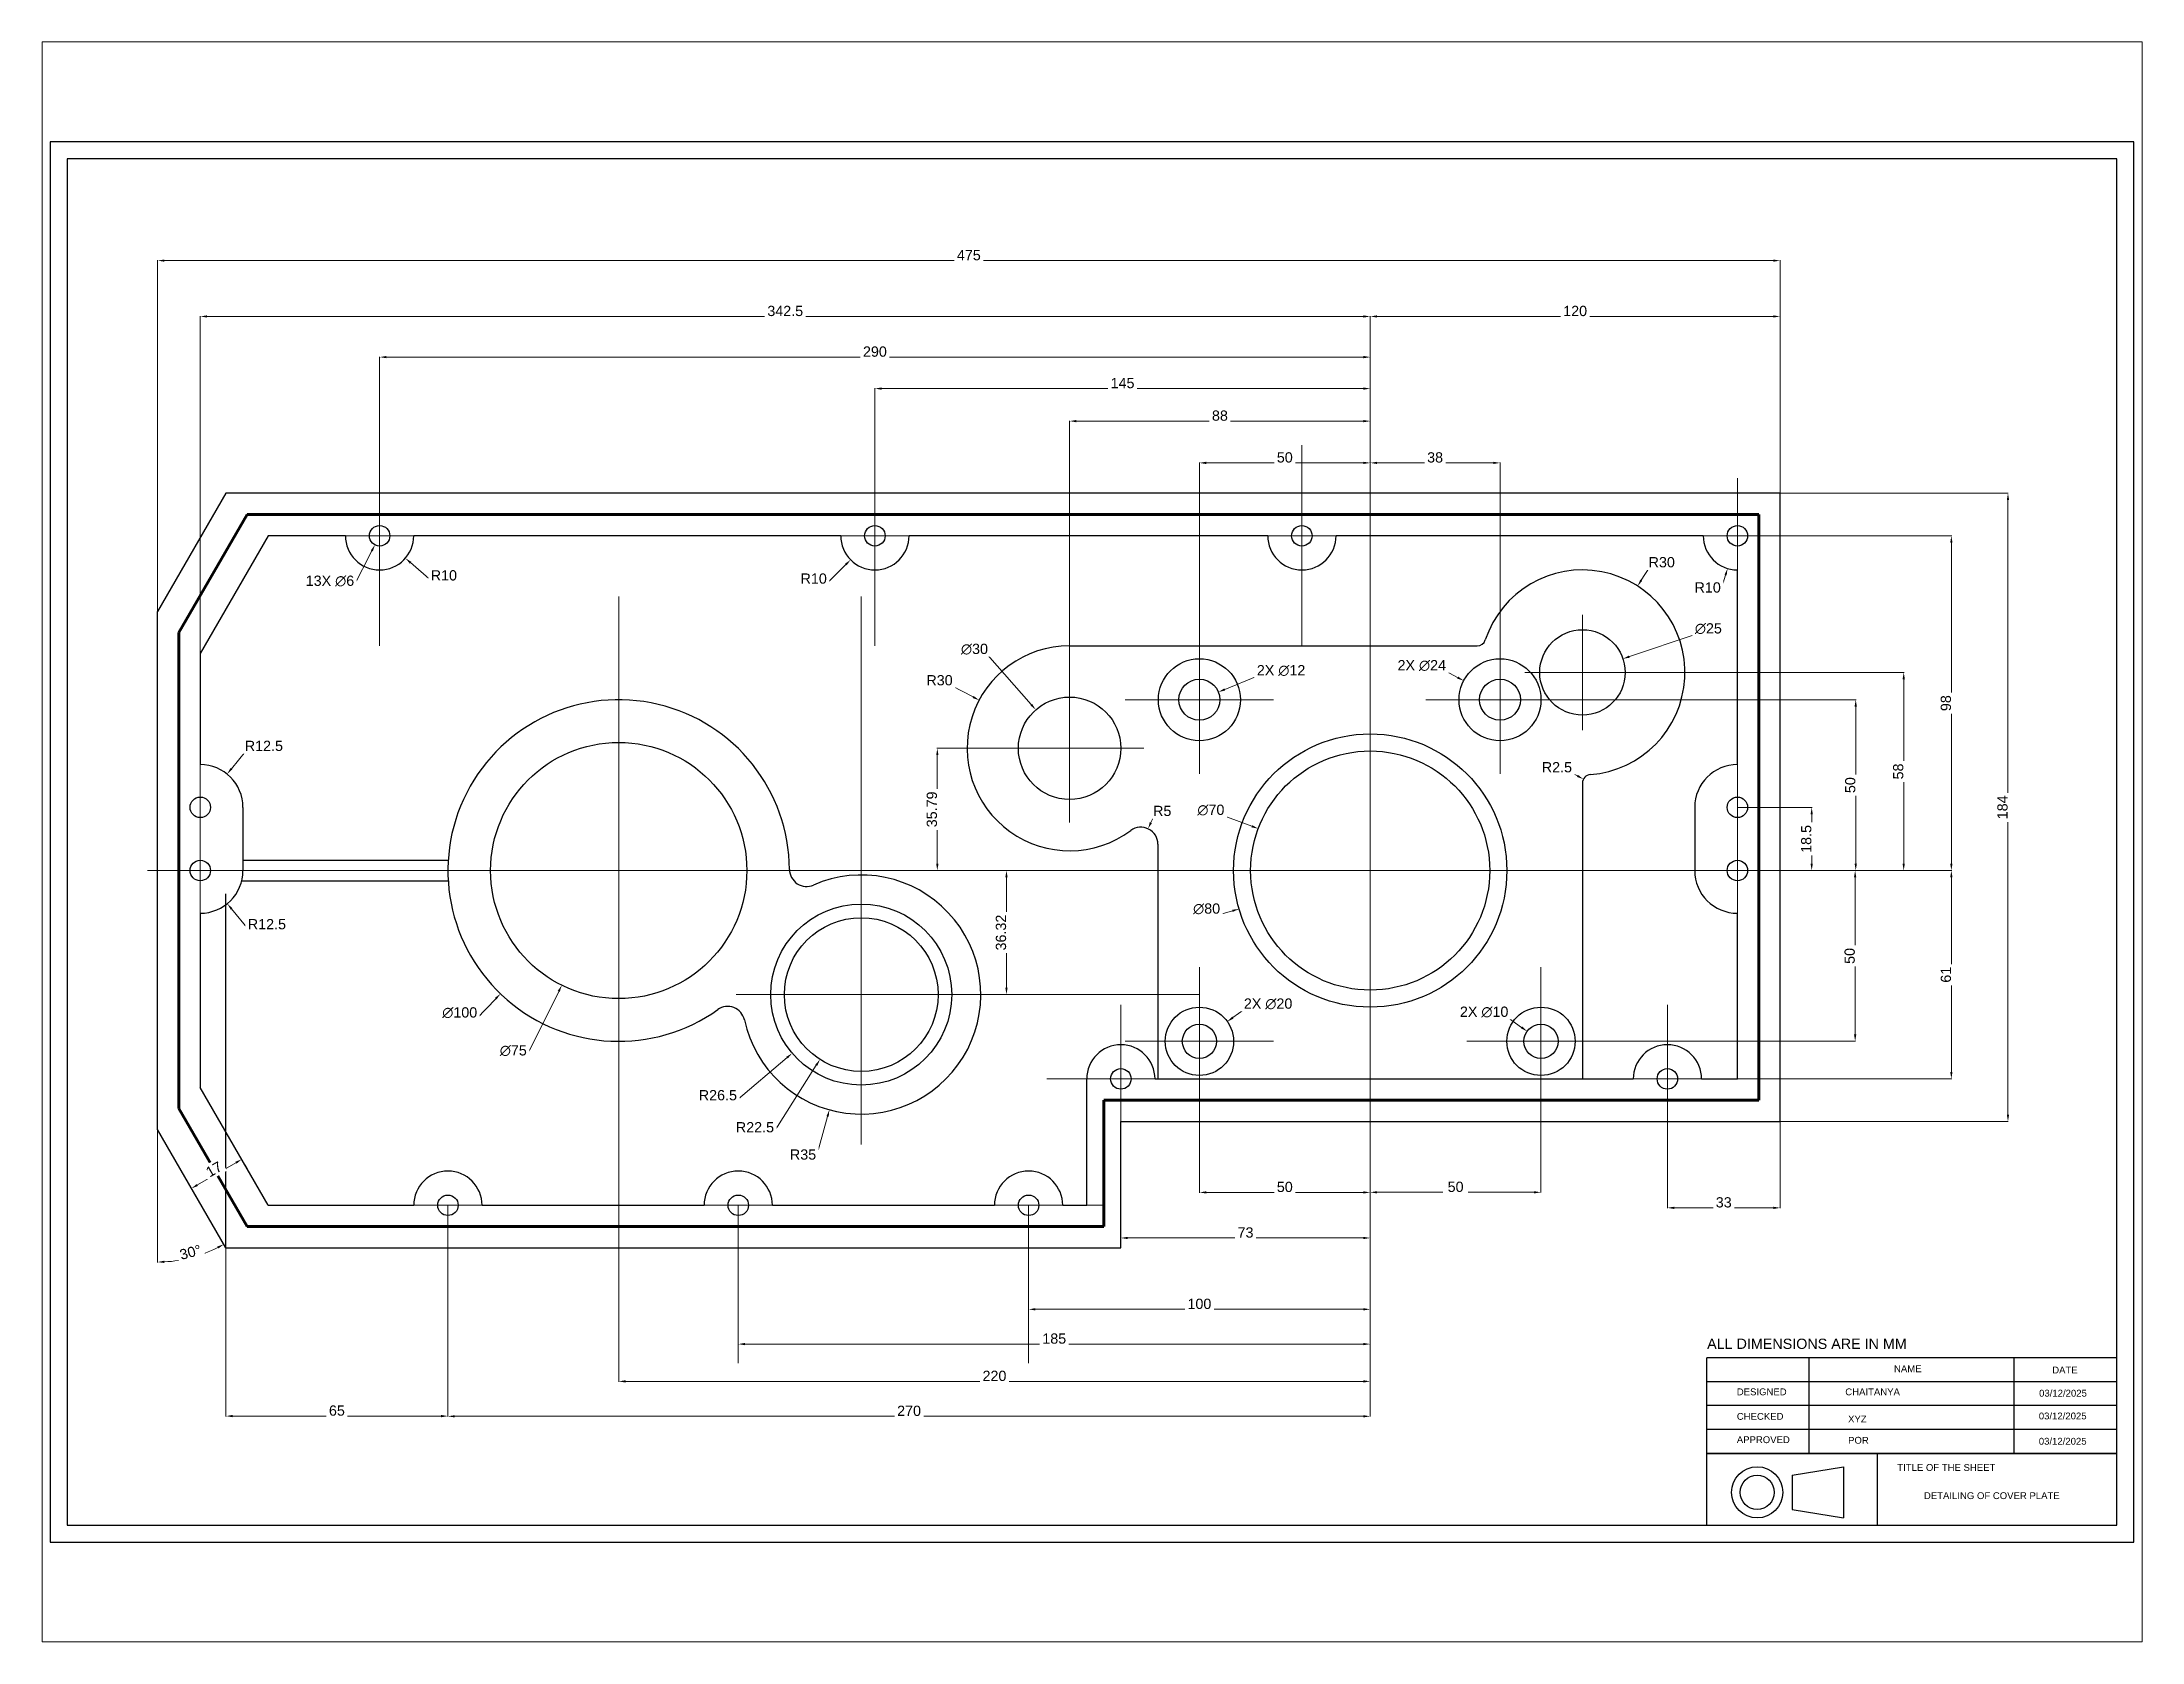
# Paper-space layout 'Layout1' of a CAD drawing. Header units: millimetres. Extents: x 1.05 to 9.45, y 0.8 to 7.2.
# The model-space entities are those that its viewports show. They can reach past a viewport. Long polylines and large blocks are cut down to what shows.
import ezdxf

# ---------------------------------------------------------------- set-up
doc = ezdxf.new("R2010")
doc.units = ezdxf.units.MM
doc.header["$MEASUREMENT"] = 0
doc.linetypes.add('CENTER', pattern=[2, 1.25, -0.25, 0.25, -0.25])
doc.linetypes.add('HIDDEN', pattern=[0.375, 0.25, -0.125])
for name, color, linetype, lineweight in [('AM_5', 3, 'Continuous', 15), ('centerline', 1, 'CENTER', 15), ('hidden line', 4, 'HIDDEN', 200)]:
    doc.layers.add(name, color=color, linetype=linetype, lineweight=lineweight)
doc.layers.add('AM_VIEWS', color=1, linetype='Continuous', lineweight=15, plot=False)
doc.layers.add('Reference line', color=52, linetype='Continuous')
doc.layers.add('TEXT', color=254, linetype='Continuous')
doc.styles.get("Standard").update_dxf_attribs({"font": 'arial.ttf'})
doc.dimstyles.new('AM_ANSI$0', dxfattribs={"dimtxt": 3, "dimasz": 2, "dimexe": 0.1, "dimexo": 0.05, "dimgap": 0.06, "dimtad": 1, "dimtoh": 1, "dimdec": 3, "dimzin": 9, "dimdsep": 46, "dimtxsty": 'Standard', "dimcen": 0, "dimclrd": 256, "dimclre": 256, "dimclrt": 256, "dimadec": 0, "dimazin": 2, "dimtp": 0.1, "dimtm": 0.1, "dimtfac": 0.71, "dimtdec": 3, "dimtofl": 0, "dimtmove": 0, "dimatfit": 3, "dimfxl": 1, "dimtfill": 1, "dimtolj": 1, "dimtzin": 7, "dimlwd": -1, "dimlwe": -1, "dimarcsym": 1})
doc.dimstyles.new('AM_ANSI$2', dxfattribs={"dimtxt": 3, "dimasz": 2, "dimexe": 0.1, "dimexo": 0.05, "dimgap": 0.06, "dimtad": 1, "dimtoh": 1, "dimdec": 3, "dimzin": 9, "dimdsep": 46, "dimtxsty": 'Standard', "dimcen": 0, "dimclrd": 256, "dimclre": 256, "dimclrt": 256, "dimadec": 0, "dimazin": 2, "dimtp": 0.1, "dimtm": 0.1, "dimtfac": 0.71, "dimtdec": 3, "dimtofl": 0, "dimtmove": 0, "dimatfit": 3, "dimfxl": 1, "dimtfill": 1, "dimtolj": 1, "dimtzin": 7, "dimlwd": -1, "dimlwe": -1, "dimarcsym": 1})
doc.dimstyles.new('AM_ANSI$3', dxfattribs={"dimtxt": 3, "dimasz": 2, "dimexe": 0.1, "dimexo": 0.05, "dimgap": 0.06, "dimtad": 1, "dimtoh": 1, "dimdec": 3, "dimzin": 9, "dimdsep": 46, "dimtxsty": 'Standard', "dimcen": 0, "dimclrd": 256, "dimclre": 256, "dimclrt": 256, "dimadec": 0, "dimazin": 2, "dimtp": 0.1, "dimtm": 0.1, "dimtfac": 0.71, "dimtdec": 3, "dimtofl": 0, "dimtmove": 0, "dimatfit": 0, "dimfxl": 1, "dimtfill": 1, "dimtolj": 1, "dimtzin": 7, "dimlwd": -1, "dimlwe": -1, "dimarcsym": 1})
doc.dimstyles.new('AM_ANSI$4', dxfattribs={"dimtxt": 3, "dimasz": 2, "dimexe": 0.1, "dimexo": 0.05, "dimgap": 0.06, "dimtad": 1, "dimtoh": 1, "dimdec": 3, "dimzin": 9, "dimdsep": 46, "dimtxsty": 'Standard', "dimcen": 0, "dimclrd": 256, "dimclre": 256, "dimclrt": 256, "dimadec": 0, "dimazin": 2, "dimtp": 0.1, "dimtm": 0.1, "dimtfac": 0.71, "dimtdec": 3, "dimtofl": 0, "dimtmove": 0, "dimatfit": 0, "dimfxl": 1, "dimtfill": 1, "dimtolj": 1, "dimtzin": 7, "dimlwd": -1, "dimlwe": -1, "dimarcsym": 1})

# ---------------------------------------------------------------- blocks, each defined once
blk = doc.blocks.new('*D4')
at = {"layer": 'AM_5', "transparency": 16777216}
for p, q in [((-120, 198.09), (-120, 235.81)), ((-2, 235.71), (-118, 235.71)), ((0, 184.05), (0, 235.81))]:
    blk.add_line(p, q, dxfattribs=at)
for points in [[(-118, 236.04), (-118, 235.38), (-120, 235.71)], [(-2, 236.04), (-2, 235.38), (0, 235.71)]]:
    blk.add_solid(points, dxfattribs=at)
at = {"layer": 'Defpoints', "color": 0, "transparency": 16777216}
for p in [(-120, 235.71), (-120, 198.04), (0, 184)]:
    blk.add_point(p, dxfattribs=at)
at = {"layer": 'AM_5', "transparency": 16777216, "insert": (-60, 237.3), "char_height": 3, "attachment_point": 5, "bg_fill": 3, "box_fill_scale": 1.25, "bg_fill_color": 256, "bg_fill_true_color": 13158600, "bg_fill_transparency": 0}
blk.add_mtext('\\A1;120', dxfattribs=at)
blk = doc.blocks.new('*D5')
at = {"layer": 'AM_5', "transparency": 16777216}
for p, q in [((-462.5, 131.86), (-462.5, 235.81)), ((-122, 235.71), (-460.5, 235.71)), ((-120, 198.09), (-120, 235.81))]:
    blk.add_line(p, q, dxfattribs=at)
for points in [[(-460.5, 236.04), (-460.5, 235.38), (-462.5, 235.71)], [(-122, 236.04), (-122, 235.38), (-120, 235.71)]]:
    blk.add_solid(points, dxfattribs=at)
at = {"layer": 'Defpoints', "color": 0, "transparency": 16777216}
for p in [(-462.5, 235.71), (-120, 198.04), (-462.5, 131.81)]:
    blk.add_point(p, dxfattribs=at)
at = {"layer": 'AM_5', "transparency": 16777216, "insert": (-291.25, 237.3), "char_height": 3, "attachment_point": 5, "bg_fill": 3, "box_fill_scale": 1.25, "bg_fill_color": 256, "bg_fill_true_color": 13158600, "bg_fill_transparency": 0}
blk.add_mtext('\\A1;342.5', dxfattribs=at)
blk = doc.blocks.new('*D6')
at = {"layer": 'AM_5', "transparency": 16777216}
for p, q in [((-390, -70.79), (-390, -86.38)), ((-120, -70.79), (-120, -86.38)), ((-122, -86.28), (-388, -86.28))]:
    blk.add_line(p, q, dxfattribs=at)
for points in [[(-388, -85.95), (-388, -86.61), (-390, -86.28)], [(-122, -85.95), (-122, -86.61), (-120, -86.28)]]:
    blk.add_solid(points, dxfattribs=at)
at = {"layer": 'Defpoints', "color": 0, "transparency": 16777216}
for p in [(-390, -70.74), (-120, -70.74), (-390, -86.28)]:
    blk.add_point(p, dxfattribs=at)
at = {"layer": 'AM_5', "transparency": 16777216, "insert": (-255, -84.69), "char_height": 3, "attachment_point": 5, "bg_fill": 3, "box_fill_scale": 1.25, "bg_fill_color": 256, "bg_fill_true_color": 13158600, "bg_fill_transparency": 0}
blk.add_mtext('\\A1;270', dxfattribs=at)
blk = doc.blocks.new('*D7')
at = {"layer": 'AM_5', "transparency": 16777216}
for p, q in [((-455, -37.05), (-455, -86.32)), ((-390, -70.79), (-390, -86.32)), ((-392, -86.22), (-453, -86.22))]:
    blk.add_line(p, q, dxfattribs=at)
for points in [[(-453, -85.88), (-453, -86.55), (-455, -86.22)], [(-392, -85.88), (-392, -86.55), (-390, -86.22)]]:
    blk.add_solid(points, dxfattribs=at)
at = {"layer": 'Defpoints', "color": 0, "transparency": 16777216}
for p in [(-455, -37), (-390, -70.74), (-455, -86.22)]:
    blk.add_point(p, dxfattribs=at)
at = {"layer": 'AM_5', "transparency": 16777216, "insert": (-422.5, -84.62), "char_height": 3, "attachment_point": 5, "bg_fill": 3, "box_fill_scale": 1.25, "bg_fill_color": 256, "bg_fill_true_color": 13158600, "bg_fill_transparency": 0}
blk.add_mtext('\\A1;65', dxfattribs=at)
blk = doc.blocks.new('*D8')
at = {"layer": 'AM_5', "transparency": 16777216}
for p, q in [((-475, 149.41), (-475, 252.16)), ((0, 184.05), (0, 252.16)), ((-473, 252.06), (-2, 252.06))]:
    blk.add_line(p, q, dxfattribs=at)
for points in [[(-473, 252.39), (-473, 251.73), (-475, 252.06)], [(-2, 252.39), (-2, 251.73), (0, 252.06)]]:
    blk.add_solid(points, dxfattribs=at)
at = {"layer": 'Defpoints', "color": 0, "transparency": 16777216}
for p in [(0, 252.06), (0, 184), (-475, 149.36)]:
    blk.add_point(p, dxfattribs=at)
at = {"layer": 'AM_5', "transparency": 16777216, "insert": (-237.5, 253.64), "char_height": 3, "attachment_point": 5, "bg_fill": 3, "box_fill_scale": 1.25, "bg_fill_color": 256, "bg_fill_true_color": 13158600, "bg_fill_transparency": 0}
blk.add_mtext('\\A1;475', dxfattribs=at)
blk = doc.blocks.new('*D9')
at = {"layer": 'AM_5', "transparency": 16777216}
for p, q in [((0, -0.05), (0, -25.35)), ((-33, -9.26), (-33, -25.35)), ((-2, -25.25), (-31, -25.25))]:
    blk.add_line(p, q, dxfattribs=at)
for points in [[(-31, -24.92), (-31, -25.59), (-33, -25.25)], [(-2, -24.92), (-2, -25.59), (0, -25.25)]]:
    blk.add_solid(points, dxfattribs=at)
at = {"layer": 'Defpoints', "color": 0, "transparency": 16777216}
for p in [(0, 0), (-33, -9.21), (-33, -25.25)]:
    blk.add_point(p, dxfattribs=at)
at = {"layer": 'AM_5', "transparency": 16777216, "insert": (-16.5, -23.66), "char_height": 3, "attachment_point": 5, "bg_fill": 3, "box_fill_scale": 1.25, "bg_fill_color": 256, "bg_fill_true_color": 13158600, "bg_fill_transparency": 0}
blk.add_mtext('\\A1;33', dxfattribs=at)
blk = doc.blocks.new('*D10')
at = {"layer": 'AM_5', "transparency": 16777216}
for p, q in [((0.05, 184), (66.81, 184)), ((66.71, 2), (66.71, 182)), ((0.05, 0), (66.81, 0))]:
    blk.add_line(p, q, dxfattribs=at)
for points in [[(66.38, 182), (67.04, 182), (66.71, 184)], [(66.38, 2), (67.04, 2), (66.71, 0)]]:
    blk.add_solid(points, dxfattribs=at)
at = {"layer": 'Defpoints', "color": 0, "transparency": 16777216}
for p in [(0, 184), (66.71, 184), (0, 0)]:
    blk.add_point(p, dxfattribs=at)
at = {"layer": 'AM_5', "transparency": 16777216, "insert": (65.12, 92), "char_height": 3, "attachment_point": 5, "rotation": 90, "bg_fill": 3, "box_fill_scale": 1.25, "bg_fill_color": 256, "bg_fill_true_color": 13158600, "bg_fill_transparency": 0}
blk.add_mtext('\\A1;184', dxfattribs=at)
blk = doc.blocks.new('*D11')
at = {"layer": 'AM_5', "transparency": 16777216}
for p, q in [((-12.45, 73.5), (22.07, 73.5)), ((21.97, 25.5), (21.97, 71.5)), ((-48.24, 23.5), (22.07, 23.5))]:
    blk.add_line(p, q, dxfattribs=at)
for points in [[(21.64, 71.5), (22.31, 71.5), (21.97, 73.5)], [(21.64, 25.5), (22.31, 25.5), (21.97, 23.5)]]:
    blk.add_solid(points, dxfattribs=at)
at = {"layer": 'Defpoints', "color": 0, "transparency": 16777216}
for p in [(-12.5, 73.5), (21.97, 73.5), (-48.29, 23.5)]:
    blk.add_point(p, dxfattribs=at)
at = {"layer": 'AM_5', "transparency": 16777216, "insert": (20.38, 48.5), "char_height": 3, "attachment_point": 5, "rotation": 90, "bg_fill": 3, "box_fill_scale": 1.25, "bg_fill_color": 256, "bg_fill_true_color": 13158600, "bg_fill_transparency": 0}
blk.add_mtext('\\A1;50', dxfattribs=at)
blk = doc.blocks.new('*D12')
at = {"layer": 'AM_5', "transparency": 16777216}
for p, q in [((-40.9, 131.5), (36.29, 131.5)), ((36.19, 75.5), (36.19, 129.5)), ((-12.45, 73.5), (36.29, 73.5))]:
    blk.add_line(p, q, dxfattribs=at)
for points in [[(35.85, 129.5), (36.52, 129.5), (36.19, 131.5)], [(35.85, 75.5), (36.52, 75.5), (36.19, 73.5)]]:
    blk.add_solid(points, dxfattribs=at)
at = {"layer": 'Defpoints', "color": 0, "transparency": 16777216}
for p in [(-40.95, 131.5), (36.19, 131.5), (-12.5, 73.5)]:
    blk.add_point(p, dxfattribs=at)
at = {"layer": 'AM_5', "transparency": 16777216, "insert": (34.6, 102.5), "char_height": 3, "attachment_point": 5, "rotation": 90, "bg_fill": 3, "box_fill_scale": 1.25, "bg_fill_color": 256, "bg_fill_true_color": 13158600, "bg_fill_transparency": 0}
blk.add_mtext('\\A1;58', dxfattribs=at)
blk = doc.blocks.new('*D13')
at = {"layer": 'AM_5', "transparency": 16777216}
for p, q in [((-60.24, 123.5), (22.24, 123.5)), ((22.14, 75.5), (22.14, 121.5)), ((-12.45, 73.5), (22.24, 73.5))]:
    blk.add_line(p, q, dxfattribs=at)
for points in [[(21.81, 121.5), (22.48, 121.5), (22.14, 123.5)], [(21.81, 75.5), (22.48, 75.5), (22.14, 73.5)]]:
    blk.add_solid(points, dxfattribs=at)
at = {"layer": 'Defpoints', "color": 0, "transparency": 16777216}
for p in [(-60.29, 123.5), (22.14, 123.5), (-12.5, 73.5)]:
    blk.add_point(p, dxfattribs=at)
at = {"layer": 'AM_5', "transparency": 16777216, "insert": (20.55, 98.5), "char_height": 3, "attachment_point": 5, "rotation": 90, "bg_fill": 3, "box_fill_scale": 1.25, "bg_fill_color": 256, "bg_fill_true_color": 13158600, "bg_fill_transparency": 0}
blk.add_mtext('\\A1;50', dxfattribs=at)
blk = doc.blocks.new('*D14')
at = {"layer": 'AM_5', "transparency": 16777216}
for p, q in [((-12.45, 92), (9.35, 92)), ((9.25, 75.5), (9.25, 90)), ((-12.45, 73.5), (9.35, 73.5))]:
    blk.add_line(p, q, dxfattribs=at)
for points in [[(8.92, 90), (9.58, 90), (9.25, 92)], [(8.92, 75.5), (9.58, 75.5), (9.25, 73.5)]]:
    blk.add_solid(points, dxfattribs=at)
at = {"layer": 'Defpoints', "color": 0, "transparency": 16777216}
for p in [(-12.5, 92), (9.25, 92), (-12.5, 73.5)]:
    blk.add_point(p, dxfattribs=at)
at = {"layer": 'AM_5', "transparency": 16777216, "insert": (7.66, 82.75), "char_height": 3, "attachment_point": 5, "rotation": 90, "bg_fill": 3, "box_fill_scale": 1.25, "bg_fill_color": 256, "bg_fill_true_color": 13158600, "bg_fill_transparency": 0}
blk.add_mtext('\\A1;18.5', dxfattribs=at)
blk = doc.blocks.new('*D15')
at = {"layer": 'AM_5', "transparency": 16777216}
for p, q in [((-70, 23.45), (-70, -20.8)), ((-120, -4.03), (-120, -20.8)), ((-118, -20.7), (-72, -20.7))]:
    blk.add_line(p, q, dxfattribs=at)
for points in [[(-118, -20.37), (-118, -21.03), (-120, -20.7)], [(-72, -20.37), (-72, -21.03), (-70, -20.7)]]:
    blk.add_solid(points, dxfattribs=at)
at = {"layer": 'Defpoints', "color": 0, "transparency": 16777216}
for p in [(-70, 23.5), (-120, -3.98), (-70, -20.7)]:
    blk.add_point(p, dxfattribs=at)
at = {"layer": 'AM_5', "transparency": 16777216, "insert": (-95, -19.11), "char_height": 3, "attachment_point": 5, "bg_fill": 3, "box_fill_scale": 1.25, "bg_fill_color": 256, "bg_fill_true_color": 13158600, "bg_fill_transparency": 0}
blk.add_mtext('\\A1;50 ', dxfattribs=at)
blk = doc.blocks.new('*D16')
at = {"layer": 'AM_5', "transparency": 16777216}
for p, q in [((-170, 23.45), (-170, -20.83)), ((-120, -0.05), (-120, -20.83)), ((-122, -20.73), (-168, -20.73))]:
    blk.add_line(p, q, dxfattribs=at)
for points in [[(-168, -20.4), (-168, -21.06), (-170, -20.73)], [(-122, -20.4), (-122, -21.06), (-120, -20.73)]]:
    blk.add_solid(points, dxfattribs=at)
at = {"layer": 'Defpoints', "color": 0, "transparency": 16777216}
for p in [(-170, 23.5), (-120, 0), (-170, -20.73)]:
    blk.add_point(p, dxfattribs=at)
at = {"layer": 'AM_5', "transparency": 16777216, "insert": (-145, -19.14), "char_height": 3, "attachment_point": 5, "bg_fill": 3, "box_fill_scale": 1.25, "bg_fill_color": 256, "bg_fill_true_color": 13158600, "bg_fill_transparency": 0}
blk.add_mtext('\\A1;50', dxfattribs=at)
blk = doc.blocks.new('*D17')
at = {"layer": 'AM_5', "transparency": 16777216}
for p, q in [((-120, -40.71), (-120, -55.06)), ((-220, -47.67), (-220, -55.06)), ((-122, -54.96), (-218, -54.96))]:
    blk.add_line(p, q, dxfattribs=at)
for points in [[(-218, -54.62), (-218, -55.29), (-220, -54.96)], [(-122, -54.62), (-122, -55.29), (-120, -54.96)]]:
    blk.add_solid(points, dxfattribs=at)
at = {"layer": 'Defpoints', "color": 0, "transparency": 16777216}
for p in [(-120, -40.66), (-220, -47.62), (-220, -54.96)]:
    blk.add_point(p, dxfattribs=at)
at = {"layer": 'AM_5', "transparency": 16777216, "insert": (-170, -53.37), "char_height": 3, "attachment_point": 5, "bg_fill": 3, "box_fill_scale": 1.25, "bg_fill_color": 256, "bg_fill_true_color": 13158600, "bg_fill_transparency": 0}
blk.add_mtext('\\A1;100', dxfattribs=at)
blk = doc.blocks.new('*D18')
at = {"layer": 'AM_5', "transparency": 16777216}
for p, q in [((-193, -36.49), (-193, -33.97)), ((-122, -34.07), (-191, -34.07)), ((-120, -36.49), (-120, -33.97))]:
    blk.add_line(p, q, dxfattribs=at)
for points in [[(-191, -33.74), (-191, -34.4), (-193, -34.07)], [(-122, -33.74), (-122, -34.4), (-120, -34.07)]]:
    blk.add_solid(points, dxfattribs=at)
at = {"layer": 'Defpoints', "color": 0, "transparency": 16777216}
for p in [(-193, -34.07), (-193, -36.54), (-120, -36.54)]:
    blk.add_point(p, dxfattribs=at)
at = {"layer": 'AM_5', "transparency": 16777216, "insert": (-156.5, -32.48), "char_height": 3, "attachment_point": 5, "bg_fill": 3, "box_fill_scale": 1.25, "bg_fill_color": 256, "bg_fill_true_color": 13158600, "bg_fill_transparency": 0}
blk.add_mtext('\\A1;73', dxfattribs=at)
blk = doc.blocks.new('*D19')
at = {"layer": 'AM_5', "transparency": 16777216}
for p, q in [((-305, -61.89), (-305, -65.24)), ((-122, -65.14), (-303, -65.14)), ((-120, -61.89), (-120, -65.24))]:
    blk.add_line(p, q, dxfattribs=at)
for points in [[(-303, -64.8), (-303, -65.47), (-305, -65.14)], [(-122, -64.8), (-122, -65.47), (-120, -65.14)]]:
    blk.add_solid(points, dxfattribs=at)
at = {"layer": 'Defpoints', "color": 0, "transparency": 16777216}
for p in [(-305, -61.84), (-305, -65.14), (-120, -61.84)]:
    blk.add_point(p, dxfattribs=at)
at = {"layer": 'AM_5', "transparency": 16777216, "insert": (-212.5, -63.54), "char_height": 3, "attachment_point": 5, "bg_fill": 3, "box_fill_scale": 1.25, "bg_fill_color": 256, "bg_fill_true_color": 13158600, "bg_fill_transparency": 0}
blk.add_mtext('\\A1;185', dxfattribs=at)
blk = doc.blocks.new('*D20')
at = {"layer": 'AM_5', "transparency": 16777216}
for p, q in [((-120, 192.68), (-120, 192.94)), ((-118, 192.84), (-84, 192.84)), ((-82, 140.48), (-82, 192.94))]:
    blk.add_line(p, q, dxfattribs=at)
for points in [[(-118, 193.17), (-118, 192.51), (-120, 192.84)], [(-84, 193.17), (-84, 192.51), (-82, 192.84)]]:
    blk.add_solid(points, dxfattribs=at)
at = {"layer": 'Defpoints', "color": 0, "transparency": 16777216}
for p in [(-120, 192.63), (-82, 192.84), (-82, 140.43)]:
    blk.add_point(p, dxfattribs=at)
at = {"layer": 'AM_5', "transparency": 16777216, "insert": (-101, 194.43), "char_height": 3, "attachment_point": 5, "bg_fill": 3, "box_fill_scale": 1.25, "bg_fill_color": 256, "bg_fill_true_color": 13158600, "bg_fill_transparency": 0}
blk.add_mtext('\\A1;38', dxfattribs=at)
blk = doc.blocks.new('*D21')
at = {"layer": 'AM_5', "transparency": 16777216}
for p, q in [((-170, 145.26), (-170, 192.94)), ((-122, 192.84), (-168, 192.84)), ((-120, 192.89), (-120, 192.94))]:
    blk.add_line(p, q, dxfattribs=at)
for points in [[(-168, 193.17), (-168, 192.51), (-170, 192.84)], [(-122, 193.17), (-122, 192.51), (-120, 192.84)]]:
    blk.add_solid(points, dxfattribs=at)
at = {"layer": 'Defpoints', "color": 0, "transparency": 16777216}
for p in [(-170, 192.84), (-120, 192.84), (-170, 145.21)]:
    blk.add_point(p, dxfattribs=at)
at = {"layer": 'AM_5', "transparency": 16777216, "insert": (-145, 194.43), "char_height": 3, "attachment_point": 5, "bg_fill": 3, "box_fill_scale": 1.25, "bg_fill_color": 256, "bg_fill_true_color": 13158600, "bg_fill_transparency": 0}
blk.add_mtext('\\A1;50', dxfattribs=at)
blk = doc.blocks.new('*D22')
at = {"layer": 'AM_5', "transparency": 16777216}
for p, q in [((-208, 131.05), (-208, 205.17)), ((-122, 205.07), (-206, 205.07)), ((-120, 192.89), (-120, 205.17))]:
    blk.add_line(p, q, dxfattribs=at)
for points in [[(-206, 205.4), (-206, 204.73), (-208, 205.07)], [(-122, 205.4), (-122, 204.73), (-120, 205.07)]]:
    blk.add_solid(points, dxfattribs=at)
at = {"layer": 'Defpoints', "color": 0, "transparency": 16777216}
for p in [(-208, 205.07), (-120, 192.84), (-208, 131)]:
    blk.add_point(p, dxfattribs=at)
at = {"layer": 'AM_5', "transparency": 16777216, "insert": (-164, 206.66), "char_height": 3, "attachment_point": 5, "bg_fill": 3, "box_fill_scale": 1.25, "bg_fill_color": 256, "bg_fill_true_color": 13158600, "bg_fill_transparency": 0}
blk.add_mtext('\\A1;88', dxfattribs=at)
blk = doc.blocks.new('*D23')
at = {"layer": 'AM_5', "transparency": 16777216}
for p, q in [((-265, 198.09), (-265, 214.7)), ((-263, 214.6), (-122, 214.6)), ((-120, 192.08), (-120, 214.7))]:
    blk.add_line(p, q, dxfattribs=at)
for points in [[(-263, 214.93), (-263, 214.26), (-265, 214.6)], [(-122, 214.93), (-122, 214.26), (-120, 214.6)]]:
    blk.add_solid(points, dxfattribs=at)
at = {"layer": 'Defpoints', "color": 0, "transparency": 16777216}
for p in [(-120, 214.6), (-265, 198.04), (-120, 192.03)]:
    blk.add_point(p, dxfattribs=at)
at = {"layer": 'AM_5', "transparency": 16777216, "insert": (-192.5, 216.19), "char_height": 3, "attachment_point": 5, "bg_fill": 3, "box_fill_scale": 1.25, "bg_fill_color": 256, "bg_fill_true_color": 13158600, "bg_fill_transparency": 0}
blk.add_mtext('\\A1;145', dxfattribs=at)
blk = doc.blocks.new('*D24')
at = {"layer": 'AM_5', "transparency": 16777216}
for p, q in [((-410, 198.09), (-410, 223.91)), ((-408, 223.81), (-122, 223.81)), ((-120, 184.05), (-120, 223.91))]:
    blk.add_line(p, q, dxfattribs=at)
for points in [[(-408, 224.14), (-408, 223.47), (-410, 223.81)], [(-122, 224.14), (-122, 223.47), (-120, 223.81)]]:
    blk.add_solid(points, dxfattribs=at)
at = {"layer": 'Defpoints', "color": 0, "transparency": 16777216}
for p in [(-120, 223.81), (-410, 198.04), (-120, 184)]:
    blk.add_point(p, dxfattribs=at)
at = {"layer": 'AM_5', "transparency": 16777216, "insert": (-265, 225.4), "char_height": 3, "attachment_point": 5, "bg_fill": 3, "box_fill_scale": 1.25, "bg_fill_color": 256, "bg_fill_true_color": 13158600, "bg_fill_transparency": 0}
blk.add_mtext('\\A1;290', dxfattribs=at)
blk = doc.blocks.new('*D25')
at = {"layer": 'AM_5', "transparency": 16777216}
for p, q in [((-229.76, 109.29), (-246.83, 109.29)), ((-246.73, 107.29), (-246.73, 75.5)), ((-234.21, 73.5), (-246.83, 73.5))]:
    blk.add_line(p, q, dxfattribs=at)
for points in [[(-247.06, 107.29), (-246.39, 107.29), (-246.73, 109.29)], [(-247.06, 75.5), (-246.39, 75.5), (-246.73, 73.5)]]:
    blk.add_solid(points, dxfattribs=at)
at = {"layer": 'Defpoints', "color": 0, "transparency": 16777216}
for p in [(-229.71, 109.29), (-246.73, 73.5), (-234.16, 73.5)]:
    blk.add_point(p, dxfattribs=at)
at = {"layer": 'AM_5', "transparency": 16777216, "insert": (-248.32, 91.4), "char_height": 3, "attachment_point": 5, "rotation": 90, "bg_fill": 3, "box_fill_scale": 1.25, "bg_fill_color": 256, "bg_fill_true_color": 13158600, "bg_fill_transparency": 0}
blk.add_mtext('\\A1;35.79', dxfattribs=at)
blk = doc.blocks.new('*D26')
at = {"layer": 'AM_5', "transparency": 16777216}
for p, q in [((-228.7, 73.5), (-226.38, 73.5)), ((-226.48, 39.18), (-226.48, 71.5)), ((-228.7, 37.18), (-226.38, 37.18))]:
    blk.add_line(p, q, dxfattribs=at)
for points in [[(-226.82, 71.5), (-226.15, 71.5), (-226.48, 73.5)], [(-226.82, 39.18), (-226.15, 39.18), (-226.48, 37.18)]]:
    blk.add_solid(points, dxfattribs=at)
at = {"layer": 'Defpoints', "color": 0, "transparency": 16777216}
for p in [(-228.75, 73.5), (-226.48, 73.5), (-228.75, 37.18)]:
    blk.add_point(p, dxfattribs=at)
at = {"layer": 'AM_5', "transparency": 16777216, "insert": (-228.08, 55.34), "char_height": 3, "attachment_point": 5, "rotation": 90, "bg_fill": 3, "box_fill_scale": 1.25, "bg_fill_color": 256, "bg_fill_true_color": 13158600, "bg_fill_transparency": 0}
blk.add_mtext('\\A1;36.32', dxfattribs=at)
blk = doc.blocks.new('*D27')
at = {"layer": 'AM_5', "transparency": 16777216}
for p, q in [((-340, -6.78), (-340, -76.15)), ((-120, -6.78), (-120, -76.15)), ((-338, -76.05), (-122, -76.05))]:
    blk.add_line(p, q, dxfattribs=at)
for points in [[(-338, -75.72), (-338, -76.39), (-340, -76.05)], [(-122, -75.72), (-122, -76.39), (-120, -76.05)]]:
    blk.add_solid(points, dxfattribs=at)
at = {"layer": 'Defpoints', "color": 0, "transparency": 16777216}
for p in [(-340, -6.73), (-120, -6.73), (-120, -76.05)]:
    blk.add_point(p, dxfattribs=at)
at = {"layer": 'AM_5', "transparency": 16777216, "insert": (-230, -74.46), "char_height": 3, "attachment_point": 5, "bg_fill": 3, "box_fill_scale": 1.25, "bg_fill_color": 256, "bg_fill_true_color": 13158600, "bg_fill_transparency": 0}
blk.add_mtext('\\A1;220', dxfattribs=at)
blk = doc.blocks.new('*D28')
at = {"layer": 'AM_5', "transparency": 16777216}
blk.add_line((-475, -2.41), (-475, -41.22), dxfattribs=at)
blk.add_arc((-475, -2.36), 38.76, 272.95679, 297.04321, dxfattribs=at)
for points in [[(-457.54, -36.59), (-457.22, -37.17), (-455.62, -35.93)], [(-472.99, -41.4), (-473.01, -40.73), (-475, -41.12)]]:
    blk.add_solid(points, dxfattribs=at)
at = {"layer": 'Defpoints', "color": 0, "transparency": 16777216}
for p in [(-475, 149.36), (-475, -2.36), (-475, -2.36), (-455, -37)]:
    blk.add_point(p, dxfattribs=at)
at = {"layer": 'AM_5', "transparency": 16777216, "insert": (-465.38, -38.26), "char_height": 3, "attachment_point": 5, "rotation": 15, "bg_fill": 3, "box_fill_scale": 1.25, "bg_fill_color": 256, "bg_fill_true_color": 13158600, "bg_fill_transparency": 0}
blk.add_mtext('\\A1;30°', dxfattribs=at)
at = {"layer": 'Defpoints', "color": 0, "transparency": 16777216}
blk.add_point((-468.27, -40.53), dxfattribs=at)
blk = doc.blocks.new('*D29')
at = {"layer": 'AM_5', "transparency": 16777216}
for p, q in [((-463.34, -18.55), (-452.08, -12.05)), ((-448.82, -13.71), (-450.4, -10.97)), ((-463.54, -22.21), (-465.12, -19.47))]:
    blk.add_line(p, q, dxfattribs=at)
for points in [[(-452.25, -11.76), (-451.92, -12.34), (-450.35, -11.05)], [(-463.51, -18.26), (-463.17, -18.84), (-465.07, -19.55)]]:
    blk.add_solid(points, dxfattribs=at)
at = {"layer": 'Defpoints', "color": 0, "transparency": 16777216}
for p in [(-450.35, -11.05), (-448.79, -13.75), (-463.51, -22.25)]:
    blk.add_point(p, dxfattribs=at)
at = {"layer": 'AM_5', "transparency": 16777216, "insert": (-458.5, -13.95), "char_height": 3, "attachment_point": 5, "rotation": 30, "bg_fill": 3, "box_fill_scale": 1.25, "bg_fill_color": 256, "bg_fill_true_color": 13158600, "bg_fill_transparency": 0}
blk.add_mtext('\\A1;17', dxfattribs=at)
blk = doc.blocks.new('*D30')
at = {"layer": 'AM_5', "transparency": 16777216}
for p, q in [((-273.53, 163.06), (-279.28, 157.37)), ((-279.28, 157.37), (-286.5, 157.37))]:
    blk.add_line(p, q, dxfattribs=at)
blk.add_solid([(-273.76, 163.3), (-273.3, 162.82), (-272.11, 164.47)], dxfattribs=at)
at = {"layer": 'Defpoints', "color": 0, "transparency": 16777216}
for p in [(-265, 171.5), (-272.11, 164.47)]:
    blk.add_point(p, dxfattribs=at)
at = {"layer": 'AM_5', "transparency": 16777216, "insert": (-282.92, 158.96), "char_height": 3, "attachment_point": 5, "bg_fill": 3, "box_fill_scale": 1.25, "bg_fill_color": 256, "bg_fill_true_color": 13158600, "bg_fill_transparency": 0}
blk.add_mtext('\\A1;R10', dxfattribs=at)
blk = doc.blocks.new('*D31')
at = {"layer": 'AM_5', "transparency": 16777216}
for p, q in [((-400.95, 163.63), (-394.83, 158.31)), ((-394.83, 158.31), (-387.62, 158.31))]:
    blk.add_line(p, q, dxfattribs=at)
blk.add_solid([(-400.73, 163.88), (-401.16, 163.37), (-402.45, 164.94)], dxfattribs=at)
at = {"layer": 'Defpoints', "color": 0, "transparency": 16777216}
for p in [(-410, 171.5), (-402.45, 164.94)]:
    blk.add_point(p, dxfattribs=at)
at = {"layer": 'AM_5', "transparency": 16777216, "insert": (-391.19, 159.9), "char_height": 3, "attachment_point": 5, "bg_fill": 3, "box_fill_scale": 1.25, "bg_fill_color": 256, "bg_fill_true_color": 13158600, "bg_fill_transparency": 0}
blk.add_mtext('\\A1;R10', dxfattribs=at)
blk = doc.blocks.new('*D32')
at = {"layer": 'AM_5', "transparency": 16777216}
for p, q in [((-453.4, 103.29), (-449.28, 108.39)), ((-449.28, 108.39), (-438.54, 108.39))]:
    blk.add_line(p, q, dxfattribs=at)
blk.add_solid([(-453.66, 103.5), (-453.14, 103.08), (-454.65, 101.73)], dxfattribs=at)
at = {"layer": 'Defpoints', "color": 0, "transparency": 16777216}
for p in [(-454.65, 101.73), (-462.5, 92)]:
    blk.add_point(p, dxfattribs=at)
at = {"layer": 'AM_5', "transparency": 16777216, "insert": (-443.88, 109.98), "char_height": 3, "attachment_point": 5, "bg_fill": 3, "box_fill_scale": 1.25, "bg_fill_color": 256, "bg_fill_true_color": 13158600, "bg_fill_transparency": 0}
blk.add_mtext('\\A1;R12.5', dxfattribs=at)
blk = doc.blocks.new('*D33')
at = {"layer": 'AM_5', "transparency": 16777216}
for p, q in [((-453.34, 62.26), (-448.39, 56.19)), ((-448.39, 56.19), (-437.64, 56.19))]:
    blk.add_line(p, q, dxfattribs=at)
blk.add_solid([(-453.08, 62.47), (-453.6, 62.05), (-454.6, 63.81)], dxfattribs=at)
at = {"layer": 'Defpoints', "color": 0, "transparency": 16777216}
for p in [(-462.5, 73.5), (-454.6, 63.81)]:
    blk.add_point(p, dxfattribs=at)
at = {"layer": 'AM_5', "transparency": 16777216, "insert": (-442.99, 57.78), "char_height": 3, "attachment_point": 5, "bg_fill": 3, "box_fill_scale": 1.25, "bg_fill_color": 256, "bg_fill_true_color": 13158600, "bg_fill_transparency": 0}
blk.add_mtext('\\A1;R12.5', dxfattribs=at)
blk = doc.blocks.new('*D34')
at = {"layer": 'AM_5', "transparency": 16777216}
for p, q in [((-376, 35.98), (-381.54, 30.2)), ((-381.54, 30.2), (-391.49, 30.2))]:
    blk.add_line(p, q, dxfattribs=at)
blk.add_solid([(-376.24, 36.21), (-375.76, 35.75), (-374.62, 37.42)], dxfattribs=at)
at = {"layer": 'Defpoints', "color": 0, "transparency": 16777216}
for p in [(-305.38, 109.58), (-374.62, 37.42)]:
    blk.add_point(p, dxfattribs=at)
at = {"layer": 'AM_5', "transparency": 16777216, "insert": (-386.55, 31.87), "char_height": 3, "attachment_point": 5, "bg_fill": 3, "box_fill_scale": 1.25, "bg_fill_color": 256, "bg_fill_true_color": 13158600, "bg_fill_transparency": 0}
blk.add_mtext('\\A1;∅100', dxfattribs=at)
blk = doc.blocks.new('*D35')
at = {"layer": 'AM_5', "transparency": 16777216}
for p, q in [((-357.56, 38.12), (-367.01, 19.08)), ((-367.01, 19.08), (-374.65, 19.08))]:
    blk.add_line(p, q, dxfattribs=at)
blk.add_solid([(-357.86, 38.27), (-357.26, 37.97), (-356.67, 39.91)], dxfattribs=at)
at = {"layer": 'Defpoints', "color": 0, "transparency": 16777216}
for p in [(-323.33, 107.09), (-356.67, 39.91)]:
    blk.add_point(p, dxfattribs=at)
at = {"layer": 'AM_5', "transparency": 16777216, "insert": (-370.86, 20.76), "char_height": 3, "attachment_point": 5, "bg_fill": 3, "box_fill_scale": 1.25, "bg_fill_color": 256, "bg_fill_true_color": 13158600, "bg_fill_transparency": 0}
blk.add_mtext('\\A1;∅75', dxfattribs=at)
blk = doc.blocks.new('*D36')
at = {"layer": 'AM_5', "transparency": 16777216}
for p, q in [((-290.72, 18.73), (-305.57, 6.12)), ((-305.57, 6.12), (-316.32, 6.12))]:
    blk.add_line(p, q, dxfattribs=at)
blk.add_solid([(-290.94, 18.98), (-290.51, 18.48), (-289.2, 20.02)], dxfattribs=at)
at = {"layer": 'Defpoints', "color": 0, "transparency": 16777216}
for p in [(-269, 37.18), (-289.2, 20.02)]:
    blk.add_point(p, dxfattribs=at)
at = {"layer": 'AM_5', "transparency": 16777216, "insert": (-310.97, 7.71), "char_height": 3, "attachment_point": 5, "bg_fill": 3, "box_fill_scale": 1.25, "bg_fill_color": 256, "bg_fill_true_color": 13158600, "bg_fill_transparency": 0}
blk.add_mtext('\\A1;R26.5', dxfattribs=at)
blk = doc.blocks.new('*D37')
at = {"layer": 'AM_5', "transparency": 16777216}
for p, q in [((-282.15, 16.51), (-294.72, -3.26)), ((-294.72, -3.26), (-305.46, -3.26))]:
    blk.add_line(p, q, dxfattribs=at)
blk.add_solid([(-282.43, 16.69), (-281.87, 16.33), (-281.07, 18.19)], dxfattribs=at)
at = {"layer": 'Defpoints', "color": 0, "transparency": 16777216}
for p in [(-269, 37.18), (-281.07, 18.19)]:
    blk.add_point(p, dxfattribs=at)
at = {"layer": 'AM_5', "transparency": 16777216, "insert": (-300.12, -1.67), "char_height": 3, "attachment_point": 5, "bg_fill": 3, "box_fill_scale": 1.25, "bg_fill_color": 256, "bg_fill_true_color": 13158600, "bg_fill_transparency": 0}
blk.add_mtext('\\A1;R22.5', dxfattribs=at)
blk = doc.blocks.new('*D38')
at = {"layer": 'AM_5', "transparency": 16777216}
for p, q in [((-278.86, 1.52), (-282.38, -11.25)), ((-282.38, -11.25), (-289.64, -11.25))]:
    blk.add_line(p, q, dxfattribs=at)
blk.add_solid([(-279.18, 1.61), (-278.53, 1.43), (-278.32, 3.44)], dxfattribs=at)
at = {"layer": 'Defpoints', "color": 0, "transparency": 16777216}
for p in [(-269, 37.18), (-278.32, 3.44)]:
    blk.add_point(p, dxfattribs=at)
at = {"layer": 'AM_5', "transparency": 16777216, "insert": (-286.04, -9.66), "char_height": 3, "attachment_point": 5, "bg_fill": 3, "box_fill_scale": 1.25, "bg_fill_color": 256, "bg_fill_true_color": 13158600, "bg_fill_transparency": 0}
blk.add_mtext('\\A1;R35', dxfattribs=at)
blk = doc.blocks.new('*D39')
at = {"layer": 'AM_5', "transparency": 16777216}
for p, q in [((-97.89, 131.83), (-111.84, 131.83)), ((-94.4, 130), (-97.89, 131.83))]:
    blk.add_line(p, q, dxfattribs=at)
blk.add_solid([(-94.25, 130.29), (-94.55, 129.7), (-92.63, 129.07)], dxfattribs=at)
at = {"layer": 'Defpoints', "color": 0, "transparency": 16777216}
for p in [(-92.63, 129.07), (-71.37, 117.93)]:
    blk.add_point(p, dxfattribs=at)
at = {"layer": 'AM_5', "transparency": 16777216, "insert": (-104.9, 133.51), "char_height": 3, "attachment_point": 5, "bg_fill": 3, "box_fill_scale": 1.25, "bg_fill_color": 256, "bg_fill_true_color": 13158600, "bg_fill_transparency": 0}
blk.add_mtext('\\A1;2X ∅24', dxfattribs=at)
blk = doc.blocks.new('*D40')
at = {"layer": 'AM_5', "transparency": 16777216}
for p, q in [((-162.59, 126.51), (-153.08, 130.37)), ((-153.08, 130.37), (-139.16, 130.37))]:
    blk.add_line(p, q, dxfattribs=at)
blk.add_solid([(-162.71, 126.82), (-162.46, 126.2), (-164.44, 125.76)], dxfattribs=at)
at = {"layer": 'Defpoints', "color": 0, "transparency": 16777216}
for p in [(-164.44, 125.76), (-175.56, 121.24)]:
    blk.add_point(p, dxfattribs=at)
at = {"layer": 'AM_5', "transparency": 16777216, "insert": (-146.09, 132.04), "char_height": 3, "attachment_point": 5, "bg_fill": 3, "box_fill_scale": 1.25, "bg_fill_color": 256, "bg_fill_true_color": 13158600, "bg_fill_transparency": 0}
blk.add_mtext('\\A1;2X ∅12', dxfattribs=at)
blk = doc.blocks.new('*D41')
at = {"layer": 'AM_5', "transparency": 16777216}
for p, q in [((-160.21, 30.43), (-156.9, 32.77)), ((-156.9, 32.77), (-142.95, 32.77))]:
    blk.add_line(p, q, dxfattribs=at)
blk.add_solid([(-160.4, 30.71), (-160.01, 30.16), (-161.84, 29.28)], dxfattribs=at)
at = {"layer": 'Defpoints', "color": 0, "transparency": 16777216}
for p in [(-161.84, 29.28), (-178.16, 17.72)]:
    blk.add_point(p, dxfattribs=at)
at = {"layer": 'AM_5', "transparency": 16777216, "insert": (-149.89, 34.45), "char_height": 3, "attachment_point": 5, "bg_fill": 3, "box_fill_scale": 1.25, "bg_fill_color": 256, "bg_fill_true_color": 13158600, "bg_fill_transparency": 0}
blk.add_mtext('\\A1;2X ∅20', dxfattribs=at)
blk = doc.blocks.new('*D42')
at = {"layer": 'AM_5', "transparency": 16777216}
for p, q in [((-79.64, 30.4), (-93.59, 30.4)), ((-75.69, 27.57), (-79.64, 30.4))]:
    blk.add_line(p, q, dxfattribs=at)
blk.add_solid([(-75.5, 27.84), (-75.89, 27.3), (-74.07, 26.41)], dxfattribs=at)
at = {"layer": 'Defpoints', "color": 0, "transparency": 16777216}
for p in [(-74.07, 26.41), (-65.93, 20.59)]:
    blk.add_point(p, dxfattribs=at)
at = {"layer": 'AM_5', "transparency": 16777216, "insert": (-86.64, 32.07), "char_height": 3, "attachment_point": 5, "bg_fill": 3, "box_fill_scale": 1.25, "bg_fill_color": 256, "bg_fill_true_color": 13158600, "bg_fill_transparency": 0}
blk.add_mtext('\\A1;2X ∅10', dxfattribs=at)
blk = doc.blocks.new('*D43')
at = {"layer": 'AM_5', "transparency": 16777216}
for p, q in [((-160.31, 61.7), (-164.06, 60.6)), ((-164.06, 60.6), (-171.67, 60.6))]:
    blk.add_line(p, q, dxfattribs=at)
blk.add_solid([(-160.4, 62.02), (-160.21, 61.38), (-158.39, 62.26)], dxfattribs=at)
at = {"layer": 'Defpoints', "color": 0, "transparency": 16777216}
for p in [(-81.61, 84.74), (-158.39, 62.26)]:
    blk.add_point(p, dxfattribs=at)
at = {"layer": 'AM_5', "transparency": 16777216, "insert": (-167.89, 62.27), "char_height": 3, "attachment_point": 5, "bg_fill": 3, "box_fill_scale": 1.25, "bg_fill_color": 256, "bg_fill_true_color": 13158600, "bg_fill_transparency": 0}
blk.add_mtext('\\A1;∅80', dxfattribs=at)
blk = doc.blocks.new('*D44')
at = {"layer": 'AM_5', "transparency": 16777216}
for p, q in [((-162.81, 89.52), (-170.42, 89.52)), ((-154.65, 86.46), (-162.81, 89.52))]:
    blk.add_line(p, q, dxfattribs=at)
blk.add_solid([(-154.54, 86.78), (-154.77, 86.15), (-152.78, 85.76)], dxfattribs=at)
at = {"layer": 'Defpoints', "color": 0, "transparency": 16777216}
for p in [(-152.78, 85.76), (-87.22, 61.24)]:
    blk.add_point(p, dxfattribs=at)
at = {"layer": 'AM_5', "transparency": 16777216, "insert": (-166.64, 91.19), "char_height": 3, "attachment_point": 5, "bg_fill": 3, "box_fill_scale": 1.25, "bg_fill_color": 256, "bg_fill_true_color": 13158600, "bg_fill_transparency": 0}
blk.add_mtext('\\A1;∅70', dxfattribs=at)
blk = doc.blocks.new('*D45')
at = {"layer": 'AM_5', "transparency": 16777216}
for p, q in [((4.46, 171.5), (50.24, 171.5)), ((50.14, 169.5), (50.14, 75.5)), ((-12.45, 73.5), (50.24, 73.5))]:
    blk.add_line(p, q, dxfattribs=at)
for points in [[(49.81, 169.5), (50.47, 169.5), (50.14, 171.5)], [(49.81, 75.5), (50.47, 75.5), (50.14, 73.5)]]:
    blk.add_solid(points, dxfattribs=at)
at = {"layer": 'Defpoints', "color": 0, "transparency": 16777216}
for p in [(4.41, 171.5), (-12.5, 73.5), (50.14, 73.5)]:
    blk.add_point(p, dxfattribs=at)
at = {"layer": 'AM_5', "transparency": 16777216, "insert": (48.55, 122.5), "char_height": 3, "attachment_point": 5, "rotation": 90, "bg_fill": 3, "box_fill_scale": 1.25, "bg_fill_color": 256, "bg_fill_true_color": 13158600, "bg_fill_transparency": 0}
blk.add_mtext('\\A1;98', dxfattribs=at)
blk = doc.blocks.new('*D46')
at = {"layer": 'AM_5', "transparency": 16777216}
for p, q in [((-12.45, 73.5), (50.24, 73.5)), ((50.14, 71.5), (50.14, 14.5)), ((-11.24, 12.5), (50.24, 12.5))]:
    blk.add_line(p, q, dxfattribs=at)
for points in [[(49.81, 71.5), (50.47, 71.5), (50.14, 73.5)], [(49.81, 14.5), (50.47, 14.5), (50.14, 12.5)]]:
    blk.add_solid(points, dxfattribs=at)
at = {"layer": 'Defpoints', "color": 0, "transparency": 16777216}
for p in [(-12.5, 73.5), (-11.29, 12.5), (50.14, 12.5)]:
    blk.add_point(p, dxfattribs=at)
at = {"layer": 'AM_5', "transparency": 16777216, "insert": (48.55, 43), "char_height": 3, "attachment_point": 5, "rotation": 90, "bg_fill": 3, "box_fill_scale": 1.25, "bg_fill_color": 256, "bg_fill_true_color": 13158600, "bg_fill_transparency": 0}
blk.add_mtext('\\A1;61', dxfattribs=at)
blk = doc.blocks.new('*D47')
at = {"layer": 'AM_5', "transparency": 16777216}
for p, q in [((-61.11, 102.14), (-69.52, 102.14)), ((-59.34, 101.2), (-61.11, 102.14))]:
    blk.add_line(p, q, dxfattribs=at)
blk.add_solid([(-59.18, 101.5), (-59.49, 100.91), (-57.57, 100.27)], dxfattribs=at)
at = {"layer": 'Defpoints', "color": 0, "transparency": 16777216}
blk.add_point((-55.36, 99.1), dxfattribs=at)
at = {"layer": 'AM_5', "transparency": 16777216, "insert": (-65.34, 103.73), "char_height": 3, "attachment_point": 5, "bg_fill": 3, "box_fill_scale": 1.25, "bg_fill_color": 256, "bg_fill_true_color": 13158600, "bg_fill_transparency": 0}
blk.add_mtext('\\A1;R2.5', dxfattribs=at)
at = {"layer": 'Defpoints', "color": 0, "transparency": 16777216}
blk.add_point((-57.57, 100.27), dxfattribs=at)
blk = doc.blocks.new('*D48')
at = {"layer": 'AM_5', "transparency": 16777216}
for p, q in [((-184.2, 87.54), (-183.37, 89.36)), ((-183.37, 89.36), (-178.45, 89.36))]:
    blk.add_line(p, q, dxfattribs=at)
blk.add_solid([(-184.51, 87.68), (-183.9, 87.4), (-185.04, 85.72)], dxfattribs=at)
at = {"layer": 'Defpoints', "color": 0, "transparency": 16777216}
blk.add_point((-187.14, 81.19), dxfattribs=at)
at = {"layer": 'AM_5', "transparency": 16777216, "insert": (-180.88, 90.94), "char_height": 3, "attachment_point": 5, "bg_fill": 3, "box_fill_scale": 1.25, "bg_fill_color": 256, "bg_fill_true_color": 13158600, "bg_fill_transparency": 0}
blk.add_mtext('\\A1;R5', dxfattribs=at)
at = {"layer": 'Defpoints', "color": 0, "transparency": 16777216}
blk.add_point((-185.04, 85.72), dxfattribs=at)
blk = doc.blocks.new('*D49')
at = {"layer": 'AM_5', "transparency": 16777216}
for p, q in [((-242.44, 127.6), (-249.66, 127.6)), ((-236.25, 124.31), (-242.44, 127.6))]:
    blk.add_line(p, q, dxfattribs=at)
blk.add_solid([(-236.1, 124.61), (-236.41, 124.02), (-234.49, 123.37)], dxfattribs=at)
at = {"layer": 'Defpoints', "color": 0, "transparency": 16777216}
for p in [(-234.49, 123.37), (-208, 109.29)]:
    blk.add_point(p, dxfattribs=at)
at = {"layer": 'AM_5', "transparency": 16777216, "insert": (-246.08, 129.19), "char_height": 3, "attachment_point": 5, "bg_fill": 3, "box_fill_scale": 1.25, "bg_fill_color": 256, "bg_fill_true_color": 13158600, "bg_fill_transparency": 0}
blk.add_mtext('\\A1;R30', dxfattribs=at)
blk = doc.blocks.new('*D50')
at = {"layer": 'AM_5', "transparency": 16777216}
for p, q in [((-40.64, 158.47), (-38.29, 162.16)), ((-38.29, 162.16), (-31.07, 162.16))]:
    blk.add_line(p, q, dxfattribs=at)
blk.add_solid([(-40.92, 158.65), (-40.36, 158.29), (-41.72, 156.79)], dxfattribs=at)
at = {"layer": 'Defpoints', "color": 0, "transparency": 16777216}
for p in [(-41.72, 156.79), (-57.86, 131.5)]:
    blk.add_point(p, dxfattribs=at)
at = {"layer": 'AM_5', "transparency": 16777216, "insert": (-34.65, 163.75), "char_height": 3, "attachment_point": 5, "bg_fill": 3, "box_fill_scale": 1.25, "bg_fill_color": 256, "bg_fill_true_color": 13158600, "bg_fill_transparency": 0}
blk.add_mtext('\\A1;R30', dxfattribs=at)
blk = doc.blocks.new('*D51')
at = {"layer": 'AM_5', "transparency": 16777216}
for p, q in [((-15.97, 160.01), (-17.56, 154.77)), ((-17.56, 154.77), (-24.78, 154.77))]:
    blk.add_line(p, q, dxfattribs=at)
blk.add_solid([(-16.29, 160.11), (-15.65, 159.92), (-15.39, 161.93)], dxfattribs=at)
at = {"layer": 'Defpoints', "color": 0, "transparency": 16777216}
for p in [(-12.5, 171.5), (-15.39, 161.93)]:
    blk.add_point(p, dxfattribs=at)
at = {"layer": 'AM_5', "transparency": 16777216, "insert": (-21.2, 156.36), "char_height": 3, "attachment_point": 5, "bg_fill": 3, "box_fill_scale": 1.25, "bg_fill_color": 256, "bg_fill_true_color": 13158600, "bg_fill_transparency": 0}
blk.add_mtext('\\A1;R10', dxfattribs=at)
blk = doc.blocks.new('*D52')
at = {"layer": 'AM_5', "transparency": 16777216}
for p, q in [((-44.12, 136.13), (-24.86, 142.62)), ((-24.86, 142.62), (-17.21, 142.62))]:
    blk.add_line(p, q, dxfattribs=at)
blk.add_solid([(-44.23, 136.45), (-44.01, 135.81), (-46.01, 135.49)], dxfattribs=at)
at = {"layer": 'Defpoints', "color": 0, "transparency": 16777216}
for p in [(-46.01, 135.49), (-69.71, 127.51)]:
    blk.add_point(p, dxfattribs=at)
at = {"layer": 'AM_5', "transparency": 16777216, "insert": (-21, 144.3), "char_height": 3, "attachment_point": 5, "bg_fill": 3, "box_fill_scale": 1.25, "bg_fill_color": 256, "bg_fill_true_color": 13158600, "bg_fill_transparency": 0}
blk.add_mtext('\\A1;∅25', dxfattribs=at)
blk = doc.blocks.new('*D53')
at = {"layer": 'AM_5', "transparency": 16777216}
for p, q in [((-232.02, 136.62), (-239.63, 136.62)), ((-219.22, 122.06), (-232.02, 136.62))]:
    blk.add_line(p, q, dxfattribs=at)
blk.add_solid([(-218.97, 122.28), (-219.47, 121.84), (-217.9, 120.56)], dxfattribs=at)
at = {"layer": 'Defpoints', "color": 0, "transparency": 16777216}
for p in [(-217.9, 120.56), (-198.1, 98.02)]:
    blk.add_point(p, dxfattribs=at)
at = {"layer": 'AM_5', "transparency": 16777216, "insert": (-235.85, 138.3), "char_height": 3, "attachment_point": 5, "bg_fill": 3, "box_fill_scale": 1.25, "bg_fill_color": 256, "bg_fill_true_color": 13158600, "bg_fill_transparency": 0}
blk.add_mtext('\\A1;∅30', dxfattribs=at)
blk = doc.blocks.new('*D54')
at = {"layer": 'AM_5', "transparency": 16777216}
for p, q in [((-412.29, 167.05), (-417.69, 156.56)), ((-417.69, 156.56), (-431.32, 156.56))]:
    blk.add_line(p, q, dxfattribs=at)
blk.add_solid([(-412.59, 167.21), (-411.99, 166.9), (-411.37, 168.83)], dxfattribs=at)
at = {"layer": 'Defpoints', "color": 0, "transparency": 16777216}
for p in [(-408.63, 174.17), (-411.37, 168.83)]:
    blk.add_point(p, dxfattribs=at)
at = {"layer": 'AM_5', "transparency": 16777216, "insert": (-424.54, 158.24), "char_height": 3, "attachment_point": 5, "bg_fill": 3, "box_fill_scale": 1.25, "bg_fill_color": 256, "bg_fill_true_color": 13158600, "bg_fill_transparency": 0}
blk.add_mtext('\\A1;13X ∅6', dxfattribs=at)
blk = doc.blocks.new('3rd Angle Projection Symbol')
for p, q in [((40.9, 20), (100.9, 30)), ((100.9, 30), (100.9, -30)), ((40.9, 20), (40.9, -20)), ((40.9, -20), (100.9, -30))]:
    blk.add_line(p, q)
for radius in [30, 20]:
    blk.add_circle((0, 0), radius)
blk = doc.blocks.new('CLASS WORK CADD CENTER 3ED ANGLE')
at = {"layer": 'TEXT'}
for p, q in [((-120, 21), (-120, 49)), ((0, 49), (-120, 49)), ((-90, 21), (-90, 49)), ((-30, 21), (-30, 49)), ((0, 21), (0, 49)), ((0, 42), (-120, 42)), ((0, 35), (-120, 35)), ((0, 28), (-120, 28)), ((-120, 0), (-120, 21)), ((0, 21), (-120, 21)), ((-120, 21), (0, 21)), ((-70, 0), (-70, 21)), ((0, 0), (0, 21)), ((-120, 0), (0, 0))]:
    blk.add_line(p, q, dxfattribs=at)
at = {"layer": 'TEXT', "xscale": 0.25, "yscale": 0.25, "zscale": 0.25}
blk.add_blockref('3rd Angle Projection Symbol', (-105.26, 9.61), dxfattribs=at)
at = {"layer": 'TEXT', "attachment_point": 1}
for s, width, insert, char_height in [('ALL DIMENSIONS ARE IN MM', 72.2562, (-119.92, 54.6), 3), ('NAME', 21.3126, (-65.2, 46.79), 2), ('DATE', 21.3126, (-18.89, 46.41), 2), ('DESIGNED', 21.3126, (-111.23, 40.03), 2), ('CHECKED', 21.3126, (-111.23, 32.85), 2), ('APPROVED', 21.3126, (-111.23, 26.02), 2), ('TITLE OF THE SHEET', 72.2562, (-64.25, 17.89), 2)]:
    blk.add_mtext_dynamic_manual_height_columns(s, width=width, gutter_width=1, heights=[0], dxfattribs=dict(at, insert=insert, char_height=char_height))
at = {"layer": 'TEXT'}
for tag, p in [('ABC', (-79.47, 38.03)), ('01/01/2000', (-22.73, 37.63)), ('RR', (-78.65, 30.07)), ('01/01/2000', (-22.81, 30.97)), ('CC', (-78.65, 23.85)), ('01/01/2000', (-22.81, 23.57)), ('ABCD', (-56.44, 7.63))]:
    blk.add_attdef(tag, p, '', height=2, dxfattribs=at)

msp = doc.modelspace()

# ---------------------------------------------------------------- linework, layer by layer
for p, q in [((0, 184), (-455, 184)), ((0, 0), (0, 184)), ((-420, 171.5), (-442.587, 171.5)), ((-275, 171.5), (-400, 171.5)), ((-150, 171.5), (-255, 171.5)), ((-22.5, 171.5), (-130, 171.5)), ((-12.5, 104.5), (-12.5, 161.5)), ((-475, -2.359), (-475, 149.359)), ((-462.5, 137.0096), (-462.5, 104.5)), ((-208, 139.29), (-88.688, 139.29)), ((-450, 92), (-450, 73.5)), ((-25, 92), (-25, 73.5)), ((-182.14, 81.1855), (-182.14, 12.5)), ((-450, 76.5), (-389.9099, 76.5)), ((-450.3653, 70.5), (-389.9099, 70.5)), ((-462.5, 61), (-462.5, 9.9904)), ((-12.5, 12.5), (-12.5, 61)), ((-203, -24.5), (-203, 12.5)), ((-183, 12.5), (-43, 12.5)), ((-23, 12.5), (-12.5, 12.5)), ((-442.587, -24.5), (-462.5, 9.9904)), ((-193, -37), (-193, 0)), ((-193, 0), (0, 0)), ((-455, -37), (-475, -2.359)), ((-442.587, -24.5), (-400, -24.5)), ((-380, -24.5), (-315, -24.5)), ((-295, -24.5), (-230, -24.5)), ((-210, -24.5), (-203, -24.5)), ((-455, -37), (-193, -37))]:
    msp.add_line(p, q)
for centre, radius in [((-410, 171.5), 3), ((-265, 171.5), 3), ((-140, 171.5), 3), ((-12.5, 171.5), 3), ((-57.86, 131.5), 12.5), ((-170, 123.5), 12), ((-82, 123.5), 12), ((-170, 123.5), 6), ((-82, 123.5), 6), ((-208, 109.29), 15), ((-340, 73.5), 37.5), ((-120, 73.5), 40), ((-120, 73.5), 35), ((-462.5, 92), 3), ((-12.5, 92), 3), ((-462.5, 73.5), 3), ((-12.5, 73.5), 3), ((-269, 37.18), 26.5), ((-269, 37.18), 22.5), ((-170, 23.5), 10), ((-70, 23.5), 10), ((-170, 23.5), 5), ((-70, 23.5), 5), ((-193, 12.5), 3), ((-33, 12.5), 3), ((-390, -24.5), 3), ((-305, -24.5), 3), ((-220, -24.5), 3)]:
    msp.add_circle(centre, radius)
for centre, radius, start, end in [((-410, 171.5), 10, 180, 0), ((-265, 171.5), 10, 180, 360), ((-140, 171.5), 10, 180, 0), ((-12.5, 171.5), 10, 180, 270), ((-57.86, 131.5), 30, 274.4117258, 161.5416393), ((-208, 109.29), 30, 90, 306.5839527), ((-88.688, 141.79), 2.5, 270, 341.5416393), ((-340, 73.5), 50, 0.354347, 305.4616876), ((-462.5, 92), 12.5, 0, 90), ((-55.36, 99.0963), 2.5, 94.4117258, 180), ((-12.5, 92), 12.5, 90, 180), ((-187.14, 81.1855), 5, 0, 126.5839527), ((-285.0011, 73.8401), 5, 180.354347, 293.5798224), ((-462.5, 73.5), 12.5, 270, 0), ((-269, 37.18), 35, 192.2362122, 113.5798224), ((-12.5, 73.5), 12.5, 180, 270), ((-308.0913, 28.7023), 5, 12.2362122, 125.4616876), ((-193, 12.5), 10, 360, 180), ((-33, 12.5), 10, 360, 180), ((-390, -24.5), 10, 0, 180), ((-305, -24.5), 10, 0, 180), ((-220, -24.5), 10, 0, 180)]:
    msp.add_arc(centre, radius, start, end)
at = {"layer": 'centerline'}
for p, q in [((-410, 139.29), (-410, 198.0446)), ((-265, 139.29), (-265, 198.0446)), ((-140, 139.29), (-140, 198.0446)), ((-120, -70.7416), (-120, 198.0446)), ((-12.5, 154.5945), (-12.5, 188.4055)), ((-426.9055, 171.5), (-393.0945, 171.5)), ((-281.9055, 171.5), (-248.0945, 171.5)), ((-156.9055, 171.5), (-123.0945, 171.5)), ((-29.4055, 171.5), (4.4055, 171.5)), ((-340, -6.7272), (-340, 153.7272)), ((-269, -6.7272), (-269, 153.7272)), ((-57.86, 114.5945), (-57.86, 148.4055)), ((-170, 101.7873), (-170, 145.2127)), ((-82, 101.7873), (-82, 145.2127)), ((-208, 87.5773), (-208, 131.0027)), ((-74.7655, 131.5), (-40.9545, 131.5)), ((-148.2873, 123.5), (-191.7127, 123.5)), ((-103.7127, 123.5), (-60.2873, 123.5)), ((-186.2873, 109.29), (-229.7127, 109.29)), ((-462.5, 104.5), (-462.5, 57.3311)), ((-12.5, 104.5), (-12.5, 57.3311)), ((-478, 73.5), (0, 73.5)), ((-170, 45.2127), (-170, 1.7873)), ((-70, 45.2127), (-70, 1.7873)), ((-305.6364, 37.18), (-170, 37.18)), ((-193, 34.2127), (-193, -9.2127)), ((-33, 34.2127), (-33, -9.2127)), ((-148.2873, 23.5), (-191.7127, 23.5)), ((-91.7127, 23.5), (-48.2873, 23.5)), ((-214.7127, 12.5), (-171.2873, 12.5)), ((-54.7127, 12.5), (-11.2873, 12.5)), ((-411.7127, -24.5), (-368.2873, -24.5)), ((-390, -70.7416), (-390, -24.5)), ((-326.7127, -24.5), (-283.2873, -24.5)), ((-305, -70.7416), (-305, -24.5)), ((-241.7127, -24.5), (-198.2873, -24.5)), ((-220, -70.7416), (-220, -24.5))]:
    msp.add_line(p, q, dxfattribs=at)
at = {"layer": 'hidden line', "ltscale": 4}
for p, q in [((-6.25, 177.75), (-448.7935, 177.75)), ((-6.25, 6.25), (-6.25, 177.75)), ((-468.75, 3.8157), (-468.75, 143.1843)), ((-198, 6.25), (-6.25, 6.25)), ((-198, -30.75), (-198, 6.25)), ((-448.7935, -30.75), (-468.75, 3.8157)), ((-448.7935, -30.75), (-198, -30.75))]:
    msp.add_line(p, q, dxfattribs=at)
at = {"layer": 'Reference line'}
msp.add_line((-455, -37), (-455, 66.7177), dxfattribs=at)

# ---------------------------------------------------------------- block references
at = {"layer": 'TEXT'}
ref = msp.add_blockref('CLASS WORK CADD CENTER 3ED ANGLE', (98.5544, -118.1466), dxfattribs=at)
ref.add_attrib('ABCD', 'DETAILING OF COVER PLATE', (42.1102, -110.5132), dxfattribs={"height": 2})
ref.add_attrib('ABC', 'CHAITANYA', (19.0856, -80.1204), dxfattribs={"height": 2})
ref.add_attrib('RR', 'XYZ', (19.9008, -88.0756), dxfattribs={"height": 2})
ref.add_attrib('CC', 'POR', (19.9008, -94.2933), dxfattribs={"height": 2})
ref.add_attrib('01/01/2000', '03/12/2025', (75.8231, -80.5132), dxfattribs={"height": 2})
ref.add_attrib('01/01/2000', '03/12/2025', (75.7418, -87.1814), dxfattribs={"height": 2})
ref.add_attrib('01/01/2000', '03/12/2025', (75.7418, -94.5815), dxfattribs={"height": 2})

# ---------------------------------------------------------------- next in the draw order: dimensions: what is measured, and where the dimension line sits
at = {"layer": 'AM_5'}
for base, p1, p2, picture, middle in [((-120, 235.7114), (0, 184), (-120, 198.0446), '*D4', (-60, 237.3031)), ((-33, -25.2543), (0, 0), (-33, -9.2127), '*D9', (-16.5, -23.6616)), ((-193, -34.0696), (-120, -36.544), (-193, -36.544), '*D18', (-156.5, -32.4769)), ((-305, -65.1364), (-120, -61.8373), (-305, -61.8373), '*D19', (-212.5, -63.5447))]:
    dim = msp.add_linear_dim(base=base, p1=p1, p2=p2, dimstyle='AM_ANSI$0', dxfattribs=at)
    dim.commit()
    dim.dimension.update_dxf_attribs({"geometry": picture, "text_midpoint": middle})
for p1, p2, picture, middle in [((-305.3847, 109.5802), (-374.6153, 37.4198), '*D34', (-386.5455, 30.1973)), ((-81.6122, 84.7417), (-158.3878, 62.2583), '*D43', (-167.8942, 60.5976))]:
    dim = msp.add_diameter_dim_2p(p1=p1, p2=p2, dimstyle='AM_ANSI$3', override={"dimpost": ''}, dxfattribs=at)
    dim.commit()
    dim.dimension.update_dxf_attribs({"geometry": picture, "text_midpoint": middle, "dimtype": 163})
dim = msp.add_linear_dim(base=(-246.7266, 73.5), p1=(-229.7127, 109.29), p2=(-234.1594, 73.5), angle=90, dimstyle='AM_ANSI$0', dxfattribs=at)
dim.commit()
dim.dimension.update_dxf_attribs({"geometry": '*D25', "text_midpoint": (-248.3194, 91.395)})
dim = msp.add_radius_dim(center=(-187.14, 81.1855), mpoint=(-185.0436, 85.7248), dimstyle='AM_ANSI$4', dxfattribs=at)
dim.commit()
dim.dimension.update_dxf_attribs({"geometry": '*D48', "text_midpoint": (-180.8763, 89.3562), "dimtype": 164})
dim = msp.add_linear_dim(base=(-70, -20.6993), p1=(-120, -3.9841), p2=(-70, 23.5), text='<> ', dimstyle='AM_ANSI$0', dxfattribs=at)
dim.commit()
dim.dimension.update_dxf_attribs({"geometry": '*D15', "text_midpoint": (-95, -19.1076)})
dim = msp.add_linear_dim(base=(-220, -54.9576), p1=(-120, -40.6614), p2=(-220, -47.6208), dimstyle='AM_ANSI$0', override={"dimpost": ''}, dxfattribs=at)
dim.commit()
dim.dimension.update_dxf_attribs({"geometry": '*D17', "text_midpoint": (-170, -53.3659)})
dim = msp.add_linear_dim(base=(-390, -86.2799), p1=(-120, -70.7416), p2=(-390, -70.7416), dimstyle='AM_ANSI$0', dxfattribs=at)
dim.commit()
dim.dimension.update_dxf_attribs({"geometry": '*D6', "text_midpoint": (-255, -86.2799), "dimtype": 160})

# ---------------------------------------------------------------- next in the draw order: dimensions: what is measured, and where the dimension line sits
for base, p1, p2, picture, middle in [((-462.5, 235.7114), (-120, 198.0446), (-462.5, 131.8135), '*D5', (-291.25, 237.3041)), ((-170, -20.7293), (-120, 0), (-170, 23.5), '*D16', (-145, -19.1376))]:
    dim = msp.add_linear_dim(base=base, p1=p1, p2=p2, dimstyle='AM_ANSI$0', dxfattribs=at)
    dim.commit()
    dim.dimension.update_dxf_attribs({"geometry": picture, "text_midpoint": middle})
for p1, p2, picture, middle in [((-323.3291, 107.0906), (-356.6709, 39.9094), '*D35', (-370.859, 19.0829)), ((-87.219, 61.2359), (-152.781, 85.7641), '*D44', (-166.6441, 89.5157))]:
    dim = msp.add_diameter_dim_2p(p1=p1, p2=p2, dimstyle='AM_ANSI$3', dxfattribs=at)
    dim.commit()
    dim.dimension.update_dxf_attribs({"geometry": picture, "text_midpoint": middle, "dimtype": 163})
dim = msp.add_linear_dim(base=(-226.4847, 73.5), p1=(-228.7538, 37.18), p2=(-228.7538, 73.5), angle=90, dimstyle='AM_ANSI$0', dxfattribs=at)
dim.commit()
dim.dimension.update_dxf_attribs({"geometry": '*D26', "text_midpoint": (-228.0775, 55.34)})
dim = msp.add_radius_dim(center=(-269, 37.18), mpoint=(-289.1972, 20.0241), dimstyle='AM_ANSI$4', override={"dimpost": ''}, dxfattribs=at)
dim.commit()
dim.dimension.update_dxf_attribs({"geometry": '*D36', "text_midpoint": (-310.9729, 6.1169), "dimtype": 164})
dim = msp.add_diameter_dim_2p(p1=(-65.9339, 20.5902), p2=(-74.0661, 26.4098), text='2X <>', dimstyle='AM_ANSI$3', override={"dimpost": ''}, dxfattribs=at)
dim.commit()
dim.dimension.update_dxf_attribs({"geometry": '*D42', "text_midpoint": (-86.6416, 30.3967), "dimtype": 163})
dim = msp.add_linear_dim(base=(-455, -86.2161), p1=(-390, -70.7416), p2=(-455, -37), dimstyle='AM_ANSI$0', dxfattribs=at)
dim.commit()
dim.dimension.update_dxf_attribs({"geometry": '*D7', "text_midpoint": (-422.5, -86.2161), "dimtype": 160})

# ---------------------------------------------------------------- next in the draw order: linework, layer by layer
for p, q in [((-455, 184), (-475, 149.359)), ((-442.587, 171.5), (-462.5, 137.0096))]:
    msp.add_line(p, q)
at = {"layer": 'hidden line', "ltscale": 4}
msp.add_line((-448.7935, 177.75), (-468.75, 143.1843), dxfattribs=at)

# ---------------------------------------------------------------- next in the draw order: dimensions: what is measured, and where the dimension line sits
at = {"layer": 'AM_5'}
dim = msp.add_diameter_dim_2p(p1=(-178.1622, 17.7225), p2=(-161.8378, 29.2775), text='2X <>', dimstyle='AM_ANSI$3', override={"dimpost": ''}, dxfattribs=at)
dim.commit()
dim.dimension.update_dxf_attribs({"geometry": '*D41', "text_midpoint": (-149.8932, 32.7743), "dimtype": 163})
dim = msp.add_linear_dim(base=(-120, -76.0523), p1=(-340, -6.7272), p2=(-120, -6.7272), dimstyle='AM_ANSI$0', dxfattribs=at)
dim.commit()
dim.dimension.update_dxf_attribs({"geometry": '*D27', "text_midpoint": (-230, -74.4606)})

# ---------------------------------------------------------------- next in the draw order: dimensions: what is measured, and where the dimension line sits
dim = msp.add_linear_dim(base=(0, 252.0591), p1=(-475, 149.359), p2=(0, 184), dimstyle='AM_ANSI$0', override={"dimpost": ''}, dxfattribs=at)
dim.commit()
dim.dimension.update_dxf_attribs({"geometry": '*D8', "text_midpoint": (-237.5, 253.6447)})
dim = msp.add_radius_dim(center=(-269, 37.18), mpoint=(-281.0745, 18.1943), dimstyle='AM_ANSI$4', dxfattribs=at)
dim.commit()
dim.dimension.update_dxf_attribs({"geometry": '*D37', "text_midpoint": (-300.1207, -3.2576), "dimtype": 164})

# ---------------------------------------------------------------- next in the draw order: dimensions: what is measured, and where the dimension line sits
dim = msp.add_linear_dim(base=(-82, 192.8396), p1=(-120, 192.6252), p2=(-82, 140.4285), dimstyle='AM_ANSI$0', override={"dimpost": ''}, dxfattribs=at)
dim.commit()
dim.dimension.update_dxf_attribs({"geometry": '*D20', "text_midpoint": (-101, 194.4323)})
dim = msp.add_linear_dim(base=(66.711, 184), p1=(0, 0), p2=(0, 184), angle=90, dimstyle='AM_ANSI$0', dxfattribs=at)
dim.commit()
dim.dimension.update_dxf_attribs({"geometry": '*D10', "text_midpoint": (66.711, 92), "dimtype": 160})
for center, mpoint, picture, middle in [((-410, 171.5), (-402.4544, 164.9377), '*D31', (-391.1949, 158.3105)), ((-269, 37.18), (-278.3229, 3.4445), '*D38', (-286.0403, -11.2536))]:
    dim = msp.add_radius_dim(center=center, mpoint=mpoint, dimstyle='AM_ANSI$4', dxfattribs=at)
    dim.commit()
    dim.dimension.update_dxf_attribs({"geometry": picture, "text_midpoint": middle, "dimtype": 164})
dim = msp.add_radius_dim(center=(-265, 171.5), mpoint=(-272.1086, 164.4667), dimstyle='AM_ANSI$4', override={"dimpost": ''}, dxfattribs=at)
dim.commit()
dim.dimension.update_dxf_attribs({"geometry": '*D30', "text_midpoint": (-282.9182, 157.3722), "dimtype": 164})
dim = msp.add_angular_dim_2l(base=(-468.2694, -40.5299), line1=((-455, -37), (-475, -2.359)), line2=((-475, -2.359), (-475, 149.359)), dimstyle='AM_ANSI$2', override={"dimpost": ''}, dxfattribs=at)
dim.commit()
dim.dimension.update_dxf_attribs({"geometry": '*D28', "text_midpoint": (-465.3805, -38.2595)})

# ---------------------------------------------------------------- next in the draw order: dimensions: what is measured, and where the dimension line sits
dim = msp.add_linear_dim(base=(-170, 192.8396), p1=(-120, 192.8396), p2=(-170, 145.2127), dimstyle='AM_ANSI$0', dxfattribs=at)
dim.commit()
dim.dimension.update_dxf_attribs({"geometry": '*D21', "text_midpoint": (-145, 194.4313)})
for p1, p2, text, picture, middle in [((-408.6265, 174.1671), (-411.3735, 168.8329), '13X <>', '*D54', (-424.5356, 156.5598)), ((-71.3713, 117.9295), (-92.6287, 129.0705), '2X <>', '*D39', (-104.8963, 131.8294))]:
    dim = msp.add_diameter_dim_2p(p1=p1, p2=p2, text=text, dimstyle='AM_ANSI$3', override={"dimpost": ''}, dxfattribs=at)
    dim.commit()
    dim.dimension.update_dxf_attribs({"geometry": picture, "text_midpoint": middle, "dimtype": 163})
for center, mpoint, picture, middle in [((-462.5, 92), (-454.6534, 101.7304), '*D32', (-443.8792, 108.3911)), ((-462.5, 73.5), (-454.6017, 63.8115), '*D33', (-442.9877, 56.193))]:
    dim = msp.add_radius_dim(center=center, mpoint=mpoint, dimstyle='AM_ANSI$4', dxfattribs=at)
    dim.commit()
    dim.dimension.update_dxf_attribs({"geometry": picture, "text_midpoint": middle, "dimtype": 164})
dim = msp.add_linear_dim(base=(21.974, 73.5), p1=(-48.2873, 23.5), p2=(-12.5, 73.5), angle=90, dimstyle='AM_ANSI$0', dxfattribs=at)
dim.commit()
dim.dimension.update_dxf_attribs({"geometry": '*D11', "text_midpoint": (21.974, 48.5), "dimtype": 160})
dim = msp.add_aligned_dim(p1=(-463.5132, -22.2547), p2=(-448.7908, -13.7547), distance=3.1206, dimstyle='AM_ANSI$0', override={"dimpost": ''}, dxfattribs=at)
dim.commit()
dim.dimension.update_dxf_attribs({"geometry": '*D29', "text_midpoint": (-458.4954, -13.9459)})

# ---------------------------------------------------------------- next in the draw order: dimensions: what is measured, and where the dimension line sits
dim = msp.add_linear_dim(base=(-208, 205.0683), p1=(-120, 192.8396), p2=(-208, 131.0027), dimstyle='AM_ANSI$0', dxfattribs=at)
dim.commit()
dim.dimension.update_dxf_attribs({"geometry": '*D22', "text_midpoint": (-164, 206.66)})
dim = msp.add_linear_dim(base=(36.1878, 131.5), p1=(-12.5, 73.5), p2=(-40.9545, 131.5), angle=90, dimstyle='AM_ANSI$0', dxfattribs=at)
dim.commit()
dim.dimension.update_dxf_attribs({"geometry": '*D12', "text_midpoint": (36.1878, 102.5), "dimtype": 160})

# ---------------------------------------------------------------- next in the draw order: dimensions: what is measured, and where the dimension line sits
dim = msp.add_linear_dim(base=(-120, 214.5959), p1=(-265, 198.0446), p2=(-120, 192.034), dimstyle='AM_ANSI$0', dxfattribs=at)
dim.commit()
dim.dimension.update_dxf_attribs({"geometry": '*D23', "text_midpoint": (-192.5, 216.1877)})
for center, mpoint, picture, middle in [((-57.86, 131.5), (-41.7156, 156.7856), '*D50', (-34.6468, 162.1573)), ((-208, 109.29), (-234.489, 123.3731), '*D49', (-246.0797, 127.6006))]:
    dim = msp.add_radius_dim(center=center, mpoint=mpoint, dimstyle='AM_ANSI$4', dxfattribs=at)
    dim.commit()
    dim.dimension.update_dxf_attribs({"geometry": picture, "text_midpoint": middle, "dimtype": 164})
dim = msp.add_diameter_dim_2p(p1=(-175.5593, 121.2431), p2=(-164.4407, 125.7569), text='2X <>', dimstyle='AM_ANSI$3', override={"dimpost": ''}, dxfattribs=at)
dim.commit()
dim.dimension.update_dxf_attribs({"geometry": '*D40', "text_midpoint": (-146.0899, 130.3674), "dimtype": 163})
dim = msp.add_linear_dim(base=(22.1432, 123.5), p1=(-12.5, 73.5), p2=(-60.2873, 123.5), angle=90, dimstyle='AM_ANSI$0', dxfattribs=at)
dim.commit()
dim.dimension.update_dxf_attribs({"geometry": '*D13', "text_midpoint": (20.5515, 98.5)})

# ---------------------------------------------------------------- next in the draw order: linework, layer by layer
msp.add_line((-57.86, 99.0963), (-57.86, 12.5))

# ---------------------------------------------------------------- next in the draw order: dimensions: what is measured, and where the dimension line sits
dim = msp.add_linear_dim(base=(-120, 223.8064), p1=(-410, 198.0446), p2=(-120, 184), dimstyle='AM_ANSI$0', dxfattribs=at)
dim.commit()
dim.dimension.update_dxf_attribs({"geometry": '*D24', "text_midpoint": (-265, 225.3981)})
dim = msp.add_diameter_dim_2p(p1=(-69.7054, 127.5079), p2=(-46.0146, 135.4921), dimstyle='AM_ANSI$3', override={"dimpost": ''}, dxfattribs=at)
dim.commit()
dim.dimension.update_dxf_attribs({"geometry": '*D52', "text_midpoint": (-21.0048, 142.6228), "dimtype": 163})
dim = msp.add_diameter_dim_2p(p1=(-198.0983, 98.0225), p2=(-217.9017, 120.5575), dimstyle='AM_ANSI$3', dxfattribs=at)
dim.commit()
dim.dimension.update_dxf_attribs({"geometry": '*D53', "text_midpoint": (-235.8525, 136.6197), "dimtype": 163})
dim = msp.add_linear_dim(base=(9.2505, 92), p1=(-12.5, 73.5), p2=(-12.5, 92), angle=90, dimstyle='AM_ANSI$0', override={"dimpost": ''}, dxfattribs=at)
dim.commit()
dim.dimension.update_dxf_attribs({"geometry": '*D14', "text_midpoint": (7.6587, 82.75)})

# ---------------------------------------------------------------- next in the draw order: dimensions: what is measured, and where the dimension line sits
dim = msp.add_linear_dim(base=(50.14, 73.5), p1=(4.4055, 171.5), p2=(-12.5, 73.5), angle=90, dimstyle='AM_ANSI$0', override={"dimpost": ''}, dxfattribs=at)
dim.commit()
dim.dimension.update_dxf_attribs({"geometry": '*D45', "text_midpoint": (48.5483, 122.5)})
dim = msp.add_radius_dim(center=(-55.36, 99.0963), mpoint=(-57.5698, 100.2653), dimstyle='AM_ANSI$4', override={"dimpost": ''}, dxfattribs=at)
dim.commit()
dim.dimension.update_dxf_attribs({"geometry": '*D47', "text_midpoint": (-65.3433, 102.1358), "dimtype": 164})

# ---------------------------------------------------------------- next in the draw order: dimensions: what is measured, and where the dimension line sits
dim = msp.add_radius_dim(center=(-12.5, 171.5), mpoint=(-15.3926, 161.9275), dimstyle='AM_ANSI$4', dxfattribs=at)
dim.commit()
dim.dimension.update_dxf_attribs({"geometry": '*D51', "text_midpoint": (-21.1961, 154.7652), "dimtype": 164})
dim = msp.add_linear_dim(base=(50.14, 12.5), p1=(-12.5, 73.5), p2=(-11.2873, 12.5), angle=90, dimstyle='AM_ANSI$0', dxfattribs=at)
dim.commit()
dim.dimension.update_dxf_attribs({"geometry": '*D46', "text_midpoint": (48.5483, 43)})

# ---------------------------------------------------------------- next in the draw order: linework, layer by layer
for points in [[(-506.4456, -123.1466), (103.5544, -123.1466), (103.5544, 286.8534), (-506.4456, 286.8534)], [(-501.4456, -118.1466), (98.5544, -118.1466), (98.5544, 281.8534), (-501.4456, 281.8534)]]:
    msp.add_lwpolyline(points, close=True)

psp = doc.layouts.get("Layout1")

# ---------------------------------------------------------------- viewports
at = {"layer": 'AM_VIEWS'}
psp.add_viewport(center=(5.25, 4), size=(8.4, 6.4), view_center_point=(-201.4448, 81.8527), view_height=468.407656, dxfattribs=at)

doc.saveas('drawing.dxf')
